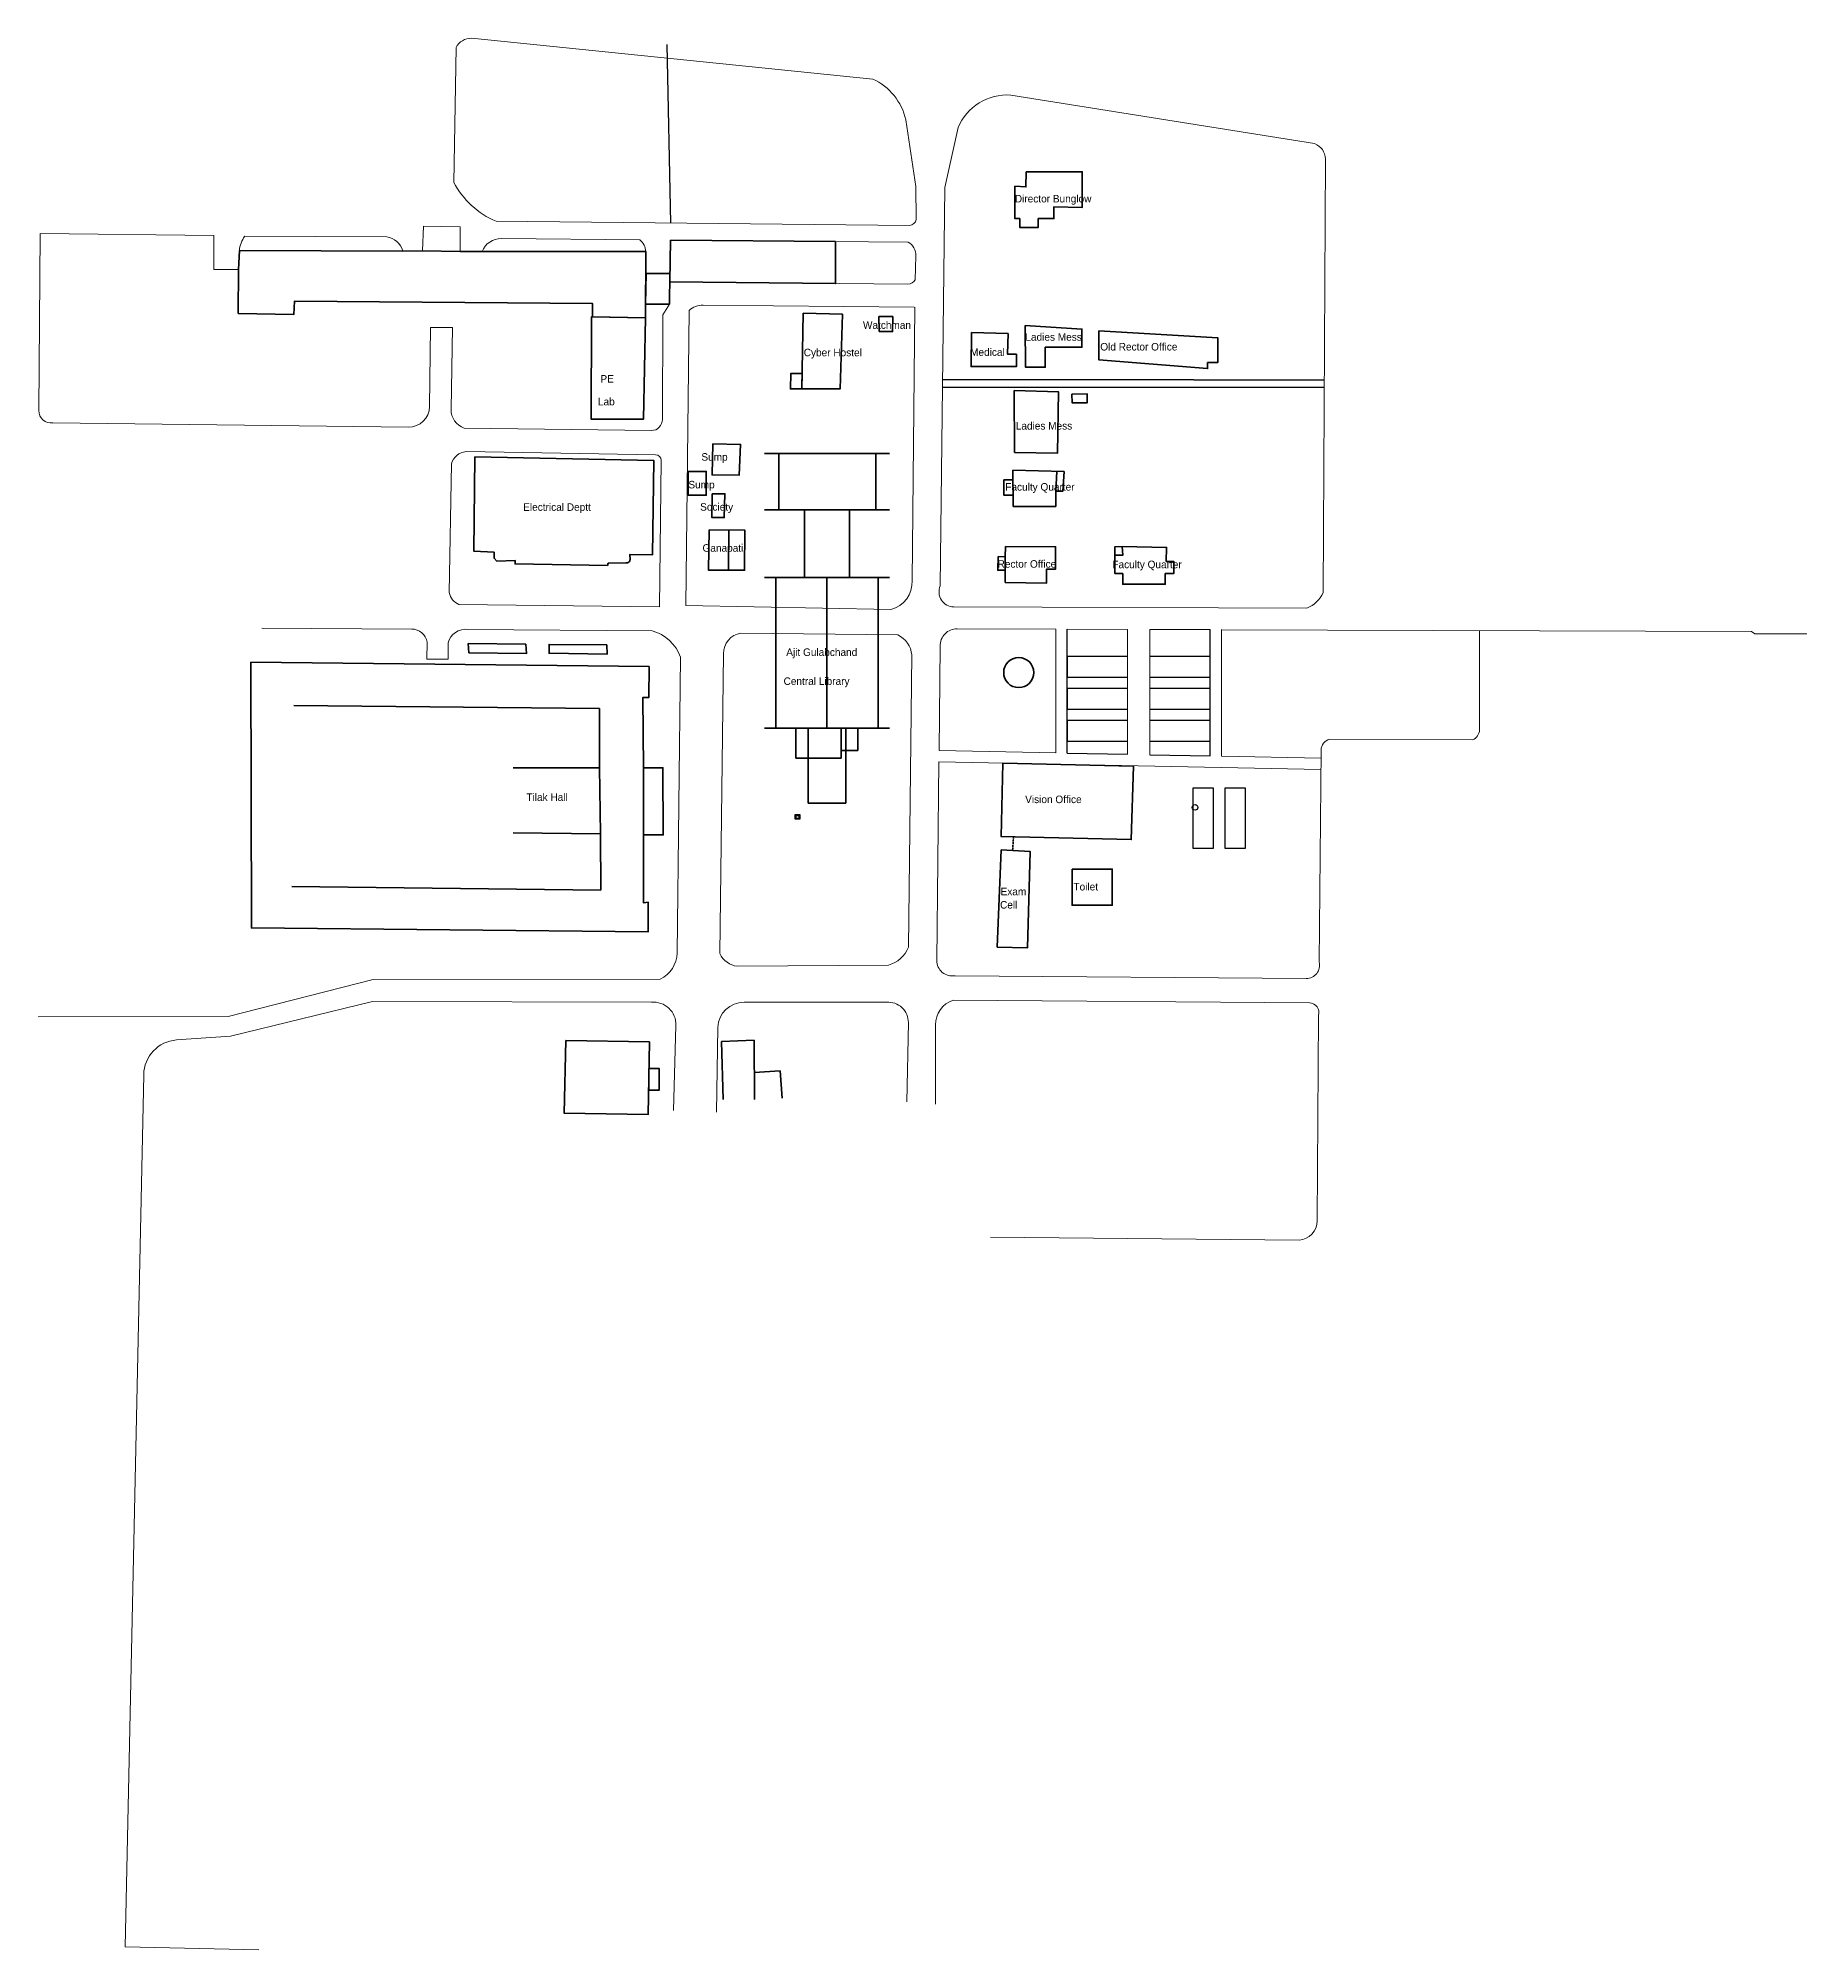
# Model space of a CAD drawing. Header units: millimetres. Extents: x -47 to 2833, y -462 to 688.
# Drawn here: x 2362 to 2833, y -199 to 309 of the extents above; entities that cross this region are included whole.
import ezdxf

# ---------------------------------------------------------------- set-up
doc = ezdxf.new("R2010")
doc.units = ezdxf.units.MM
doc.header["$LTSCALE"] = 0.1
doc.header["$MEASUREMENT"] = 0
doc.linetypes.add('ACAD_ISO03W100', pattern=[30, 12, -18])
doc.layers.add('BOUNDRY', color=140, linetype='Continuous', lineweight=18)
doc.layers.add('BUILT UP', color=1, linetype='Continuous', lineweight=35)
doc.layers.add('H1', color=254, linetype='Continuous')
doc.layers.add('TXT', color=7, linetype='Continuous')
doc.styles.get("Standard").update_dxf_attribs({"font": 'GOTHIC.TTF'})

msp = doc.modelspace()

# ---------------------------------------------------------------- texts
at = {"layer": 'TXT'}
for s, p in [('Director Bunglow', (2622.02836, 265.61362)), ('Watchman', (2581.63097, 232.00193)), ('Ladies Mess', (2624.82459, 228.84138)), ('Cyber Hostel', (2565.88777, 224.71225)), ('Medical', (2610.12854, 224.81503)), ('Old Rector Office', (2644.74836, 226.24221)), ('PE', (2511.81674, 217.71109)), ('Lab', (2511.16178, 211.66204)), ('Ladies Mess', (2622.27254, 205.2199)), ('Sump', (2538.66113, 196.94506)), ('Sump', (2535.21307, 189.5785)), ('Faculty Quarter', (2619.48314, 188.98845)), ('Electrical Deptt', (2491.28315, 183.61066)), ('Society', (2538.3402, 183.67047)), ('Ganapati', (2538.96625, 172.73896)), ('Rector Office', (2617.43055, 168.49085)), ('Faculty Quarter', (2647.96931, 168.3593)), ('Ajit Gulabchand', (2561.23842, 145.03066)), ('Central Library', (2560.52449, 137.32432)), ('Tilak Hall', (2492.125, 106.4953)), ('Vision Office', (2624.77643, 105.89739)), ('Exam', (2618.22968, 81.38783)), ('Toilet', (2637.62014, 82.6735)), ('Cell', (2618.09168, 77.85795))]:
    msp.add_text(s, height=2, dxfattribs=at).set_placement(p)

# ---------------------------------------------------------------- linework, layer by layer
at = {"layer": 'BOUNDRY', "color": 140}
for p, q in [((2602.14484, 147.63267), (2601.88311, 119.87728)), ((2632.9509, 152.15502), (2606.70888, 152.26004)), ((2632.9509, 119.26509), (2632.9509, 152.15502)), ((2651.9509, 118.8907), (2651.9509, 152.09756)), ((2657.9509, 152.07601), (2657.9509, 118.77247)), ((2676.9509, 118.39807), (2676.9509, 152.01855)), ((2651.9509, 130.9003), (2651.9509, 136.40169)), ((2657.9509, 136.4003), (2657.9509, 130.9003)), ((2651.9509, 118.8907), (2651.9509, 127.90169)), ((2657.9509, 127.9003), (2657.9509, 118.77247)), ((2601.88311, 119.87728), (2632.9509, 119.26509)), ((2676.9509, 118.39807), (2703.47674, 117.87538)), ((2601.82401, 116.87786), (2703.41764, 114.87597))]:
    msp.add_line(p, q, dxfattribs=at)
for points in [[(2477.525, 309.27484), (2584.28988, 298.43391, -0.227875608), (2593.04184, 287.62113), (2595.7027, 269.8237), (2595.7887, 261.07425, -0.351017948), (2593.9793, 259.50738), (2484.09028, 260.59912, -0.174544412), (2472.84168, 270.93719), (2473.40718, 306.84638, -0.274416012), (2477.525, 309.27484, -0.322265889)], [(2620.95824, 294.15637), (2701.75252, 281.24127, -0.294928286), (2704.67494, 277.19421), (2704.06019, 161.82422, -0.184357832), (2699.71578, 157.75132), (2605.80938, 158.06919, -0.543366722), (2602.20658, 163.66614), (2603.44131, 269.54347), (2606.91363, 285.49488, -0.321575117), (2620.95824, 294.15637, -0.694313066)], [(2362.79045, 257.31728), (2362.43936, 210.27347, 0.46260957), (2366.18599, 207.04218), (2460.76764, 205.8883, 0.411674874), (2466.37499, 211.31319), (2466.62065, 232.3812), (2472.44484, 232.3812), (2472.10773, 210.62183, 0.322158788), (2475.60948, 205.58836), (2525.384, 204.96729, 0.42808405), (2528.28105, 207.92929), (2528.44113, 235.76753), (2530.19427, 238.59159), (2530.30729, 246.71644), (2523.99066, 246.71644), (2523.85375, 252.54753, 0.227626954), (2522.27481, 255.64743), (2485.47313, 256.00999, 0.30938706), (2480.33615, 252.5687), (2474.49868, 252.5687), (2474.49868, 259.10132), (2464.75317, 259.3212), (2464.53637, 252.72779), (2459.22928, 252.69498, 0.29579383), (2454.97998, 256.48911), (2417.21422, 256.60219, 0.126898083), (2415.78593, 252.83583), (2415.52598, 247.7845), (2408.99433, 247.7845), (2408.99433, 256.78021), (2362.79045, 257.31728)], [(2530.46034, 255.57842), (2593.66666, 255.06273, -0.292453441), (2595.67522, 251.42239), (2595.52554, 245.06524, -0.23474561), (2593.56478, 243.85057), (2530.26865, 244.47958), (2530.46034, 255.57842)], [(2595.25877, 237.7989), (2539.16113, 238.33682, 0.194479038), (2535.38583, 236.85262), (2534.51926, 158.422), (2589.02285, 157.3661, 0.361365037), (2594.71959, 165.04377), (2595.41723, 237.79738)], [(2528.01056, 197.02466), (2527.56128, 158.11656), (2474.19815, 158.72528, -0.254319821), (2471.59261, 161.88891), (2472.18864, 196.10086, -0.314169517), (2476.09019, 199.36393), (2526.48206, 198.5381, -0.4017694), (2528.01056, 197.02466, 1.75640383)], [(2421.78013, 152.38869), (2461.61807, 152.1835, -0.363929018), (2465.73172, 148.69599), (2465.66939, 144.21205), (2471.28129, 144.13405), (2471.28129, 148.50916, -0.36647082), (2476.57759, 152.10161), (2525.57071, 151.70111, -0.244630992), (2533.12028, 144.7213), (2532.18369, 66.03119, -0.28781555), (2527.71347, 59.09349), (2451.36835, 58.98199), (2412.81871, 49.14789), (2362.302, 49.06757)], [(2549.15334, 151.12207), (2590.89554, 150.61957, -0.256694373), (2594.63676, 145.31526), (2593.73449, 67.55986, -0.234386005), (2588.3854, 62.82419), (2548.25214, 62.50451, -0.252917663), (2543.59664, 65.87592), (2544.50584, 145.63298, -0.360029507), (2549.15334, 151.12207, -13.799474143)], [(2745.64046, 151.76108), (2745.63066, 125.33954, -0.273652547), (2743.78956, 122.68938), (2705.75629, 122.86001, 0.346323358), (2703.46036, 119.99245), (2702.98975, 63.62431, -0.487289042), (2699.53922, 59.28426), (2606.1282, 60.01003, -0.474719834), (2601.27299, 64.05645), (2601.82401, 116.87786)], [(2602.14484, 147.63267, -0.420366794), (2606.70888, 152.26004)], [(2531.22457, 24.1792), (2531.91053, 46.79712, 0.448460554), (2525.39397, 52.96565), (2451.20572, 53.16035), (2413.42899, 43.9076), (2399.10946, 42.92596, 0.391015577), (2390.37411, 33.67753), (2385.43478, -198.23148), (2420.97073, -198.98835)], [(2593.30814, 26.47791), (2593.70302, 47.5383, 0.445248346), (2587.92469, 52.94033), (2550.01798, 52.97097, 0.401694052), (2543.00118, 46.26), (2542.71608, 23.74384)], [(2600.91719, 25.86678), (2600.91719, 46.94464, -0.323188828), (2605.63859, 53.48609), (2700.36131, 52.76147, -0.499104473), (2702.81123, 49.45225), (2702.4437, -5.1585, -0.388228032), (2697.63824, -10.34415), (2615.57385, -9.50647)]]:
    msp.add_lwpolyline(points, format="xyb", dxfattribs=at)
for points in [[(2635.9509, 152.15502), (2651.9509, 152.09756)], [(2657.9509, 152.07601), (2673.9509, 152.01855)], [(2676.9509, 152.00777), (2817.90817, 151.50153), (2818.8274, 150.87063), (2832.63561, 150.87063)]]:
    msp.add_lwpolyline(points, dxfattribs=at)
at = {"layer": 'BUILT UP', "color": 1}
for p, q in [((2588.66217, 198.84501), (2555.46217, 198.84501)), ((2559.28276, 183.84501), (2559.28276, 198.84501)), ((2585.06217, 198.84501), (2585.06217, 183.84501)), ((2588.66217, 183.84501), (2555.46217, 183.84501)), ((2566.06217, 183.84501), (2566.06217, 165.84501)), ((2578.06217, 183.84501), (2578.06217, 165.84501)), ((2619.41894, 171.41455), (2619.47603, 167.8027)), ((2588.66217, 165.84501), (2555.46217, 165.84501)), ((2558.46217, 165.84501), (2558.46217, 125.84501)), ((2572.06217, 165.84501), (2572.06217, 125.84501)), ((2585.66217, 165.84501), (2585.66217, 125.84501)), ((2430.30585, 131.85817), (2511.55126, 131.0887)), ((2511.55126, 131.0887), (2511.55126, 115.31461)), ((2588.66217, 125.84501), (2555.46217, 125.84501)), ((2563.81217, 125.84501), (2563.81217, 117.84501)), ((2567.06217, 125.84501), (2567.06217, 105.84501)), ((2575.81217, 125.84501), (2575.81217, 117.84501)), ((2577.06217, 105.84501), (2577.06217, 125.84501)), ((2580.31217, 125.84501), (2580.31217, 119.84501)), ((2575.81217, 117.84501), (2563.81217, 117.84501)), ((2580.31217, 119.84501), (2575.81217, 119.84501)), ((2511.55126, 115.31461), (2488.57665, 115.31461)), ((2523.27077, 115.30422), (2523.29127, 97.50794)), ((2567.06217, 105.84501), (2577.06217, 105.84501)), ((2488.56708, 98.02908), (2511.87581, 97.76888)), ((2511.87581, 97.76888), (2511.95444, 82.76013)), ((2511.95444, 82.76013), (2429.7858, 83.73109)), ((2544.04025, 42.5009), (2552.67738, 42.88732)), ((2544.45151, 27.1288), (2544.04025, 42.5009)), ((2552.67738, 42.88732), (2552.76039, 27.1288)), ((2552.7228, 34.26392), (2559.62725, 34.74477)), ((2559.62725, 34.74477), (2560.13263, 27.48793))]:
    msp.add_line(p, q, dxfattribs=at)
for points in [[(2625.00873, 273.75112), (2639.96909, 273.75561), (2639.94552, 264.28084), (2632.41094, 264.46095), (2632.41094, 261.32711), (2628.26512, 261.32711), (2628.26512, 258.94972), (2623.32618, 258.94972), (2623.32618, 261.32711), (2622.02836, 261.32711), (2622.02836, 269.90014), (2624.98451, 269.72003), (2625.00873, 273.75112)], [(2574.36476, 255.22021), (2574.37353, 244.04128), (2530.27617, 244.47951), (2530.46034, 255.57842), (2574.36476, 255.22021)], [(2415.78593, 252.83583), (2459.22928, 252.69498), (2464.53637, 252.72779), (2474.49868, 252.5687), (2523.85375, 252.54753), (2523.83435, 234.96775), (2509.67438, 235.21951), (2509.67438, 238.74401), (2430.48301, 239.39261), (2430.32038, 235.84699), (2415.50169, 236.10759), (2415.52598, 247.7845), (2415.78593, 252.83583)], [(2523.99066, 246.71644), (2530.30729, 246.71644), (2530.19427, 238.59159), (2523.83835, 238.59159), (2523.99066, 246.71644)], [(2509.67438, 235.21951), (2523.83435, 234.96775), (2523.25633, 207.96862), (2509.38575, 207.96862), (2509.46726, 235.21951), (2523.83435, 234.96775)], [(2565.72038, 236.21272), (2576.17506, 235.89704), (2575.53, 216.0201), (2565.40695, 216.0201), (2565.72038, 236.21272)], [(2585.89135, 235.29996), (2589.56766, 235.26349), (2589.52552, 231.27085), (2585.98754, 231.30818), (2585.89135, 235.29996)], [(2610.48021, 231.02173), (2620.24382, 230.74458), (2620.08809, 225.25832), (2622.43394, 225.25832), (2622.43394, 221.95756), (2610.40229, 221.95756), (2610.48021, 231.02173)], [(2624.80231, 232.86965), (2639.85482, 231.95256), (2639.85482, 227.12259), (2630.12576, 227.12259), (2630.12576, 221.8035), (2624.8635, 221.8035), (2624.80231, 232.86965)], [(2644.40221, 231.44924), (2675.96653, 229.62181), (2675.96653, 223.03864), (2673.26353, 223.03864), (2673.26353, 221.43505), (2644.38626, 223.74192), (2644.40221, 231.44924)], [(2565.40695, 216.0201), (2562.3325, 216.0266), (2562.43894, 220.1266), (2565.47092, 220.14106), (2565.40695, 216.0201), (2562.3325, 216.0266)], [(2621.80475, 215.6018), (2633.62836, 215.29495), (2633.33612, 198.92881), (2621.96528, 199.13185), (2621.80475, 215.6018)], [(2637.21184, 214.66564), (2641.28184, 214.71677), (2641.27525, 212.35559), (2637.25385, 212.35559), (2637.21184, 214.66564)], [(2541.73552, 201.4487), (2549.08099, 201.27867), (2548.74116, 193.12447), (2541.48812, 193.15164), (2541.73552, 201.4487)], [(2621.48142, 194.40612), (2635.12049, 194.05867), (2634.77275, 188.80826), (2632.91814, 188.80826), (2632.91814, 184.79324), (2621.59733, 184.79324), (2621.55869, 187.8045), (2619.12452, 187.7659), (2619.12452, 191.81952), (2621.52005, 191.81952), (2621.48142, 194.40612)], [(2632.91814, 188.80826), (2633.15265, 194.1088)], [(2541.55894, 188.16986), (2544.9032, 188.16986), (2544.74545, 181.80206), (2541.46429, 181.80206), (2541.55894, 188.16986)], [(2621.52005, 191.81952), (2621.55869, 187.8045)], [(2540.69303, 178.54567), (2550.18352, 178.50115), (2550.1334, 167.816), (2540.51397, 167.86113), (2540.69303, 178.54567)], [(2545.95056, 178.52101), (2545.90043, 167.83586)], [(2619.54092, 174.15683), (2632.84361, 174.05957), (2632.79975, 168.06142), (2630.41019, 168.06142), (2630.41019, 164.36629), (2619.47603, 164.59322), (2619.47603, 167.8027), (2617.49685, 167.8027), (2617.62663, 171.43363), (2619.41894, 171.41455), (2619.54092, 174.15683)], [(2650.52888, 174.11929), (2662.38793, 173.86717), (2662.30885, 170.1475), (2664.28033, 170.1475), (2664.28033, 166.93405), (2662.00945, 166.93405), (2662.00945, 164.09777), (2650.71812, 164.09777), (2650.71812, 166.93405), (2648.63647, 166.93405), (2648.63647, 171.78724), (2650.71812, 171.78724), (2650.52888, 174.11929)], [(2648.63647, 171.78724), (2648.63647, 174.07272), (2650.52888, 174.11929)], [(2476.77626, 145.87769), (2476.65534, 148.33444), (2491.9722, 148.13306), (2492.13343, 145.67632), (2476.77626, 145.87769)], [(2513.51209, 147.96797), (2513.62594, 145.52221), (2498.14404, 145.73135), (2498.17818, 148.09704), (2513.51209, 147.96797)], [(2418.87186, 143.34604), (2524.77772, 142.18806), (2524.64558, 133.96262), (2523.09603, 133.98751), (2523.27077, 115.30422), (2528.44541, 115.30422), (2528.52106, 97.4418), (2523.29127, 97.50794), (2523.24539, 79.41417), (2524.52945, 79.53464), (2524.52956, 71.71607), (2418.98967, 72.72228), (2418.87186, 143.34604)], [(2511.55126, 115.31461), (2511.87581, 97.76888)], [(2618.34181, 97.02712), (2653.00201, 96.18224), (2653.56254, 115.69206), (2618.83684, 116.54263), (2618.36112, 97.02665)], [(2618.37684, 93.50527), (2626.11505, 92.99826), (2625.35391, 67.39437), (2617.36529, 67.63185), (2618.37684, 93.50527)], [(2502.61617, 42.75459), (2524.82829, 42.42001), (2524.5376, 23.12176), (2502.16799, 23.45871), (2502.61617, 42.75459)]]:
    msp.add_lwpolyline(points, dxfattribs=at)
msp.add_lwpolyline([(2478.45277, 197.93249), (2526.0361, 196.99553), (2525.65183, 171.8927), (2519.61374, 171.98513), (2519.68715, 170.68471, -0.509139949), (2518.59596, 169.79266), (2513.90054, 169.69354), (2513.66908, 169.09883), (2489.14077, 169.51486), (2489.15522, 170.36691), (2484.25065, 170.24057), (2483.55612, 171.02707), (2483.55612, 172.60006), (2478.11556, 172.92639), (2478.45277, 197.93249)], format="xyb", dxfattribs=at)
for points in [[(2535.17171, 194.10856), (2539.9522, 194.10856), (2539.9522, 187.77177), (2535.17171, 187.77177)], [(2637.26153, 88.34229), (2647.92669, 88.34229), (2647.92669, 78.73631), (2637.26153, 78.73631)], [(2524.72104, 35.30011), (2527.44919, 35.30011), (2527.44919, 29.59217), (2524.72104, 29.59217)]]:
    msp.add_lwpolyline(points, close=True, dxfattribs=at)
at = {"layer": 'BUILT UP', "color": 1, "linetype": 'ACAD_ISO03W100', "ltscale": 0.05}
msp.add_lwpolyline([(2621.668, 96.94604), (2621.42946, 93.30526)], dxfattribs=at)
at = {"layer": 'BUILT UP', "color": 1}
msp.add_circle((2623.06179, 140.61185), 4, dxfattribs=at)
at = {"layer": 'H1'}
for p, q in [((2530.53908, 260.13765), (2529.55422, 307.60794)), ((2564.89884, 102.75249), (2563.53884, 102.75249)), ((2563.53884, 102.75249), (2563.53884, 101.69249)), ((2563.53884, 101.69249), (2564.89884, 101.69249)), ((2564.66884, 102.52249), (2563.76884, 102.52249)), ((2563.76884, 102.52249), (2563.76884, 101.92249)), ((2563.76884, 101.92249), (2564.66884, 101.92249)), ((2564.66884, 101.92249), (2564.66884, 102.52249)), ((2564.89884, 101.69249), (2564.89884, 102.75249))]:
    msp.add_line(p, q, dxfattribs=at)
at = {"layer": 'H1', "color": 9}
for p, q in [((2602.82226, 216.4603), (2668.58713, 216.4603)), ((2602.84641, 218.53111), (2669.66373, 218.53111)), ((2668.58713, 216.4603), (2704.35132, 216.4603)), ((2669.66373, 218.47277), (2704.3678, 218.47277))]:
    msp.add_line(p, q, dxfattribs=at)
at = {"layer": 'TXT'}
for p, q in [((2635.9509, 119.20598), (2635.9509, 152.15502)), ((2673.9509, 118.45719), (2673.9509, 152.01855)), ((2635.9509, 144.9003), (2635.9509, 139.4003)), ((2651.9509, 144.9003), (2635.9509, 144.9003)), ((2673.9509, 144.9003), (2657.9509, 144.9003)), ((2635.9509, 139.4003), (2651.9509, 139.4003)), ((2657.9509, 139.4003), (2673.9509, 139.4003)), ((2651.9509, 136.4003), (2635.9509, 136.4003)), ((2635.9509, 136.4003), (2635.9509, 130.9003)), ((2673.9509, 136.4003), (2657.9509, 136.4003)), ((2673.9509, 130.9003), (2673.9509, 136.40169)), ((2635.9509, 130.9003), (2651.9509, 130.9003)), ((2651.9509, 127.9003), (2635.9509, 127.9003)), ((2635.9509, 127.9003), (2635.9509, 122.4003)), ((2657.9509, 130.9003), (2673.9509, 130.9003)), ((2673.9509, 127.9003), (2657.9509, 127.9003)), ((2673.9509, 122.4003), (2673.9509, 127.9003)), ((2635.9509, 122.4003), (2651.9509, 122.4003)), ((2657.9509, 122.4003), (2673.9509, 122.4003)), ((2635.9509, 119.20598), (2651.9509, 118.8907)), ((2657.9509, 118.77247), (2673.9509, 118.45719)), ((2674.85119, 109.87994), (2669.35119, 109.87994)), ((2669.35119, 109.87994), (2669.35119, 93.87994)), ((2669.35119, 109.87994), (2669.35119, 93.87994)), ((2674.85119, 93.87994), (2674.85119, 109.87994)), ((2677.85119, 109.87994), (2677.85119, 93.87994)), ((2683.35119, 109.87994), (2677.85119, 109.87994)), ((2683.35119, 93.87994), (2683.35119, 109.87994)), ((2669.35119, 93.87994), (2674.85119, 93.87994)), ((2677.85119, 93.87994), (2683.35119, 93.87994))]:
    msp.add_line(p, q, dxfattribs=at)
msp.add_circle((2669.95684, 104.7588), 0.74404, dxfattribs=at)

msp.set_redraw_order([(e.dxf.handle, doc.entitydb.next_handle()) for e in msp.query("TEXT MTEXT ATTDEF DIMENSION ARC_DIMENSION")])  # texts and dimensions are drawn at this point

doc.saveas('drawing.dxf')
